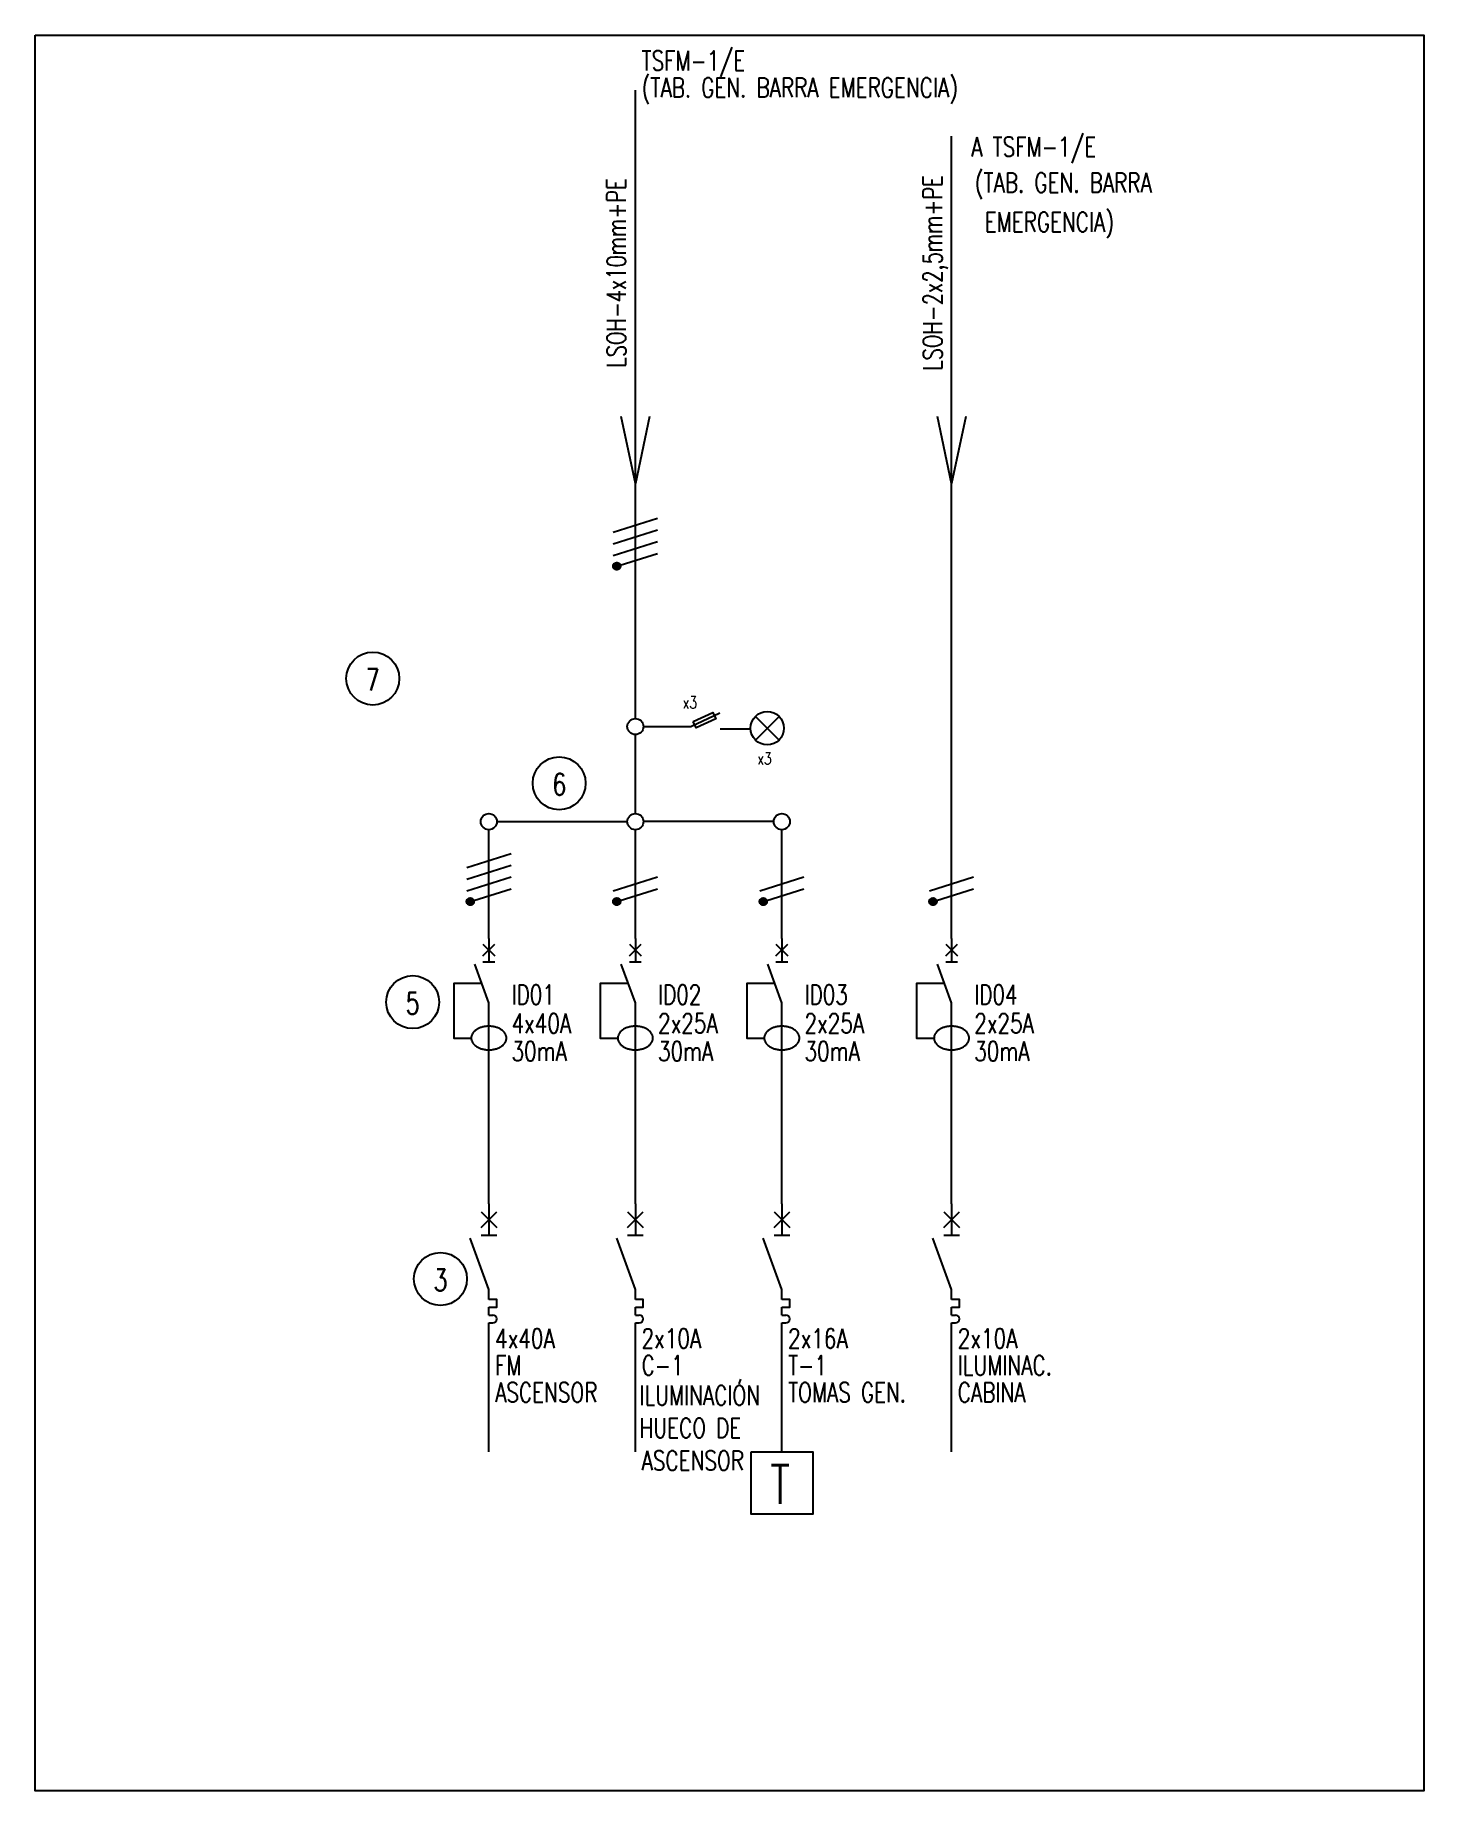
# Model space of a CAD drawing. Extents: x 3671.6 to 3684.4, y 1743.6 to 1759.8.
import ezdxf
from ezdxf.enums import TextEntityAlignment as Align

# ---------------------------------------------------------------- set-up
doc = ezdxf.new("R2010")
doc.units = 0
doc.layers.get('0').update_dxf_attribs({"linetype": 'CONTINUOUS'})
for name, color, linetype in [('0-COUNTAREA', 152, 'CONTINUOUS'), ('OCJ-ESQUEMAS_UNIFILARES-C0', 170, 'CONTINUOUS'), ('OCJ-ESQUEMAS_UNIFILARES-C2', 10, 'CONTINUOUS'), ('OCJ-ESQUEMAS_UNIFILARES-C4', 1, 'CONTINUOUS'), ('OCJ-ESQUEMAS_UNIFILARES-CO', 7, 'CONTINUOUS')]:
    doc.layers.add(name, color=color, linetype=linetype)
doc.styles.add('OCJ-ESQUEMAS_UNIFILARES-C0', font='ROMANS.SHX', dxfattribs={"width": 0.75, "height": 0.175})

msp = doc.modelspace()

# ---------------------------------------------------------------- texts
at = {"layer": 'OCJ-ESQUEMAS_UNIFILARES-CO', "style": 'OCJ-ESQUEMAS_UNIFILARES-C0', "width": 0.75}
for s, height, p in [('TSFM-1/E', 0.18, (3677.225, 1759.482)), ('(TAB. GEN. BARRA EMERGENCIA)', 0.18, (3677.225, 1759.234)), ('A TSFM-1/E', 0.18, (3680.263, 1758.688)), ('(TAB. GEN. BARRA ', 0.18, (3680.295, 1758.358)), (' EMERGENCIA)', 0.18, (3680.295, 1757.995)), ('7', 0.2, (3674.684, 1753.768)), ('x3', 0.1118, (3677.604, 1753.603)), ('x3', 0.1118, (3678.291, 1753.086)), ('6', 0.2, (3676.402, 1752.803)), ('5', 0.2, (3675.052, 1750.787)), ('ID01', 0.18, (3676.027, 1750.876)), ('ID02', 0.18, (3677.377, 1750.876)), ('ID03', 0.18, (3678.727, 1750.876)), ('ID04', 0.18, (3680.291, 1750.876)), ('4x40A', 0.18, (3676.027, 1750.612)), ('2x25A', 0.18, (3677.377, 1750.612)), ('2x25A', 0.18, (3678.727, 1750.612)), ('2x25A', 0.18, (3680.291, 1750.612)), ('30mA', 0.18, (3676.027, 1750.355)), ('30mA', 0.18, (3677.377, 1750.355)), ('30mA', 0.18, (3678.727, 1750.355)), ('30mA', 0.18, (3680.291, 1750.355)), ('3', 0.2, (3675.308, 1748.236)), ('4x40A', 0.18, (3675.875, 1747.708)), ('2x10A', 0.18, (3677.225, 1747.708)), ('2x16A', 0.18, (3678.575, 1747.708)), ('2x10A', 0.18, (3680.139, 1747.708)), ('FM', 0.18, (3675.875, 1747.46)), ('C-1', 0.18, (3677.225, 1747.46)), ('T-1', 0.18, (3678.575, 1747.46)), ('ILUMINAC.', 0.18, (3680.139, 1747.46)), ('ASCENSOR', 0.18, (3675.875, 1747.211)), ('TOMAS GEN.', 0.18, (3678.575, 1747.211)), ('CABINA', 0.18, (3680.139, 1747.211))]:
    msp.add_text(s, height=height, dxfattribs=at).set_placement(p)
for s, p in [('LSOH-4x10mm+PE', (3677.08, 1757.616)), ('LSOH-2x2,5mm+PE', (3679.994, 1757.616))]:
    msp.add_text(s, height=0.175, rotation=90, dxfattribs=at).set_placement(p, align=Align.CENTER)
at = {"layer": 'OCJ-ESQUEMAS_UNIFILARES-CO', "color": 5, "style": 'OCJ-ESQUEMAS_UNIFILARES-C0', "width": 0.75}
msp.add_text('T', height=0.356, dxfattribs=at).set_placement((3678.412, 1746.273))

# ---------------------------------------------------------------- blocks, each defined once
blk = doc.blocks.new('OCJ-ESQUEMAS_UNIFILARES-CO')
for p, q in [((0, -1.013), (0.045, -1.013)), ((0, -1.103), (0.045, -1.103))]:
    blk.add_line(p, q)
for points in [[(0, 0.267), (0, -0.093)], [(-0.09, 0.177), (0.09, -0.003)], [(-0.09, -0.003), (0.09, 0.177)], [(0, -0.72), (-0.215, -0.128)], [(-0.09, -0.093), (0.09, -0.093)], [(0, -0.833), (0, -0.72)], [(0, -0.923), (0.09, -0.923), (0.09, -0.833), (0, -0.833)], [(0, -1.013), (0, -0.923)], [(0, -1.215), (0, -1.103)]]:
    blk.add_lwpolyline(points)
blk.add_arc((0.045, -1.058), 0.045, 270, 90)
blk = doc.blocks.new('*U20')
at = {"layer": 'OCJ-ESQUEMAS_UNIFILARES-CO', "style": 'OCJ-ESQUEMAS_UNIFILARES-C0', "width": 0.75}
for s, p in [('ILUMINACIÓN', (3677.206, 1747.183)), ('HUECO DE', (3677.206, 1746.883)), ('ASCENSOR', (3677.225, 1746.583))]:
    blk.add_text(s, height=0.18, dxfattribs=at).set_placement(p)
blk = doc.blocks.new('*U21')
at = {"layer": 'OCJ-ESQUEMAS_UNIFILARES-C2', "linetype": 'CONTINUOUS'}
for p, q in [((3675.613, 1751.828), (3675.614, 1751.832)), ((3675.613, 1751.825), (3675.613, 1751.828)), ((3675.613, 1751.822), (3675.613, 1751.825)), ((3675.613, 1751.819), (3675.613, 1751.822)), ((3675.614, 1751.815), (3675.613, 1751.819)), ((3675.614, 1751.832), (3675.615, 1751.835)), ((3675.615, 1751.813), (3675.614, 1751.815)), ((3675.615, 1751.835), (3675.616, 1751.837)), ((3675.616, 1751.809), (3675.615, 1751.813)), ((3675.616, 1751.837), (3675.618, 1751.841)), ((3675.617, 1751.807), (3675.616, 1751.809)), ((3675.619, 1751.803), (3675.617, 1751.807)), ((3675.618, 1751.841), (3675.62, 1751.843)), ((3675.62, 1751.802), (3675.619, 1751.803)), ((3675.62, 1751.843), (3675.622, 1751.846)), ((3675.624, 1751.798), (3675.62, 1751.802)), ((3675.622, 1751.846), (3675.624, 1751.848)), ((3675.624, 1751.848), (3675.627, 1751.85)), ((3675.625, 1751.798), (3675.624, 1751.798)), ((3675.628, 1751.795), (3675.625, 1751.798)), ((3675.627, 1751.85), (3675.629, 1751.852)), ((3675.63, 1751.794), (3675.628, 1751.795)), ((3675.629, 1751.852), (3675.633, 1751.854)), ((3675.634, 1751.792), (3675.63, 1751.794)), ((3675.633, 1751.854), (3675.636, 1751.855)), ((3675.635, 1751.791), (3675.634, 1751.792)), ((3675.64, 1751.79), (3675.635, 1751.791)), ((3675.636, 1751.855), (3675.639, 1751.856)), ((3675.639, 1751.856), (3675.643, 1751.856)), ((3675.642, 1751.79), (3675.64, 1751.79)), ((3675.646, 1751.789), (3675.642, 1751.79)), ((3675.643, 1751.856), (3675.645, 1751.857)), ((3675.645, 1751.857), (3675.652, 1751.856)), ((3675.652, 1751.79), (3675.646, 1751.789)), ((3675.652, 1751.856), (3675.654, 1751.856)), ((3675.653, 1751.79), (3675.652, 1751.79)), ((3675.658, 1751.791), (3675.653, 1751.79)), ((3675.654, 1751.856), (3675.658, 1751.855)), ((3675.658, 1751.855), (3675.661, 1751.854)), ((3675.659, 1751.792), (3675.658, 1751.791)), ((3675.664, 1751.794), (3675.659, 1751.792)), ((3675.661, 1751.854), (3675.664, 1751.852)), ((3675.664, 1751.852), (3675.666, 1751.85)), ((3675.665, 1751.795), (3675.664, 1751.794)), ((3675.669, 1751.798), (3675.665, 1751.795)), ((3675.666, 1751.85), (3675.67, 1751.848)), ((3675.67, 1751.798), (3675.669, 1751.798)), ((3675.67, 1751.848), (3675.671, 1751.846)), ((3675.673, 1751.802), (3675.67, 1751.798)), ((3675.671, 1751.846), (3675.674, 1751.843)), ((3675.674, 1751.803), (3675.673, 1751.802)), ((3675.674, 1751.843), (3675.675, 1751.841)), ((3675.677, 1751.807), (3675.674, 1751.803)), ((3675.675, 1751.841), (3675.677, 1751.837)), ((3675.677, 1751.837), (3675.678, 1751.835)), ((3675.679, 1751.813), (3675.677, 1751.809)), ((3675.677, 1751.809), (3675.677, 1751.807)), ((3675.678, 1751.835), (3675.679, 1751.832)), ((3675.679, 1751.832), (3675.68, 1751.828)), ((3675.68, 1751.819), (3675.679, 1751.815)), ((3675.679, 1751.815), (3675.679, 1751.813)), ((3675.68, 1751.828), (3675.68, 1751.825)), ((3675.68, 1751.825), (3675.68, 1751.822)), ((3675.68, 1751.822), (3675.68, 1751.819))]:
    blk.add_line(p, q, dxfattribs=at)
at = {"layer": 'OCJ-ESQUEMAS_UNIFILARES-C2', "linetype": 'CONTINUOUS', "extrusion": (0, 0, -1)}
for points in [[(-3675.614, 1751.832), (-3675.68, 1751.828), (-3675.613, 1751.828)], [(-3675.613, 1751.828), (-3675.68, 1751.825), (-3675.613, 1751.825)], [(-3675.613, 1751.828), (-3675.68, 1751.828), (-3675.68, 1751.825)], [(-3675.613, 1751.825), (-3675.68, 1751.822), (-3675.613, 1751.822)], [(-3675.613, 1751.825), (-3675.68, 1751.825), (-3675.68, 1751.822)], [(-3675.613, 1751.822), (-3675.68, 1751.819), (-3675.613, 1751.819)], [(-3675.613, 1751.822), (-3675.68, 1751.822), (-3675.68, 1751.819)], [(-3675.613, 1751.819), (-3675.679, 1751.815), (-3675.614, 1751.815)], [(-3675.613, 1751.819), (-3675.68, 1751.819), (-3675.679, 1751.815)], [(-3675.615, 1751.835), (-3675.679, 1751.832), (-3675.614, 1751.832)], [(-3675.614, 1751.832), (-3675.679, 1751.832), (-3675.68, 1751.828)], [(-3675.614, 1751.815), (-3675.679, 1751.813), (-3675.615, 1751.813)], [(-3675.614, 1751.815), (-3675.679, 1751.815), (-3675.679, 1751.813)], [(-3675.616, 1751.837), (-3675.678, 1751.835), (-3675.615, 1751.835)], [(-3675.615, 1751.835), (-3675.678, 1751.835), (-3675.679, 1751.832)], [(-3675.615, 1751.813), (-3675.677, 1751.809), (-3675.616, 1751.809)], [(-3675.615, 1751.813), (-3675.679, 1751.813), (-3675.677, 1751.809)], [(-3675.618, 1751.841), (-3675.677, 1751.837), (-3675.616, 1751.837)], [(-3675.616, 1751.837), (-3675.677, 1751.837), (-3675.678, 1751.835)], [(-3675.616, 1751.809), (-3675.677, 1751.807), (-3675.617, 1751.807)], [(-3675.616, 1751.809), (-3675.677, 1751.809), (-3675.677, 1751.807)], [(-3675.617, 1751.807), (-3675.674, 1751.803), (-3675.619, 1751.803)], [(-3675.617, 1751.807), (-3675.677, 1751.807), (-3675.674, 1751.803)], [(-3675.62, 1751.843), (-3675.675, 1751.841), (-3675.618, 1751.841)], [(-3675.618, 1751.841), (-3675.675, 1751.841), (-3675.677, 1751.837)], [(-3675.619, 1751.803), (-3675.673, 1751.802), (-3675.62, 1751.802)], [(-3675.619, 1751.803), (-3675.674, 1751.803), (-3675.673, 1751.802)], [(-3675.622, 1751.846), (-3675.674, 1751.843), (-3675.62, 1751.843)], [(-3675.62, 1751.843), (-3675.674, 1751.843), (-3675.675, 1751.841)], [(-3675.62, 1751.802), (-3675.67, 1751.798), (-3675.624, 1751.798)], [(-3675.62, 1751.802), (-3675.673, 1751.802), (-3675.67, 1751.798)], [(-3675.624, 1751.848), (-3675.671, 1751.846), (-3675.622, 1751.846)], [(-3675.622, 1751.846), (-3675.671, 1751.846), (-3675.674, 1751.843)], [(-3675.627, 1751.85), (-3675.67, 1751.848), (-3675.624, 1751.848)], [(-3675.624, 1751.848), (-3675.67, 1751.848), (-3675.671, 1751.846)], [(-3675.624, 1751.798), (-3675.669, 1751.798), (-3675.625, 1751.798)], [(-3675.624, 1751.798), (-3675.67, 1751.798), (-3675.669, 1751.798)], [(-3675.625, 1751.798), (-3675.665, 1751.795), (-3675.628, 1751.795)], [(-3675.625, 1751.798), (-3675.669, 1751.798), (-3675.665, 1751.795)], [(-3675.629, 1751.852), (-3675.666, 1751.85), (-3675.627, 1751.85)], [(-3675.627, 1751.85), (-3675.666, 1751.85), (-3675.67, 1751.848)], [(-3675.628, 1751.795), (-3675.664, 1751.794), (-3675.63, 1751.794)], [(-3675.628, 1751.795), (-3675.665, 1751.795), (-3675.664, 1751.794)], [(-3675.633, 1751.854), (-3675.664, 1751.852), (-3675.629, 1751.852)], [(-3675.629, 1751.852), (-3675.664, 1751.852), (-3675.666, 1751.85)], [(-3675.63, 1751.794), (-3675.659, 1751.792), (-3675.634, 1751.792)], [(-3675.63, 1751.794), (-3675.664, 1751.794), (-3675.659, 1751.792)], [(-3675.636, 1751.855), (-3675.661, 1751.854), (-3675.633, 1751.854)], [(-3675.633, 1751.854), (-3675.661, 1751.854), (-3675.664, 1751.852)], [(-3675.634, 1751.792), (-3675.658, 1751.791), (-3675.635, 1751.791)], [(-3675.634, 1751.792), (-3675.659, 1751.792), (-3675.658, 1751.791)], [(-3675.635, 1751.791), (-3675.653, 1751.79), (-3675.64, 1751.79)], [(-3675.635, 1751.791), (-3675.658, 1751.791), (-3675.653, 1751.79)], [(-3675.639, 1751.856), (-3675.658, 1751.855), (-3675.636, 1751.855)], [(-3675.636, 1751.855), (-3675.658, 1751.855), (-3675.661, 1751.854)], [(-3675.643, 1751.856), (-3675.654, 1751.856), (-3675.639, 1751.856)], [(-3675.639, 1751.856), (-3675.654, 1751.856), (-3675.658, 1751.855)], [(-3675.64, 1751.79), (-3675.652, 1751.79), (-3675.642, 1751.79)], [(-3675.64, 1751.79), (-3675.653, 1751.79), (-3675.652, 1751.79)], [(-3675.642, 1751.79), (-3675.652, 1751.79), (-3675.646, 1751.789)], [(-3675.645, 1751.857), (-3675.652, 1751.856), (-3675.643, 1751.856)], [(-3675.643, 1751.856), (-3675.652, 1751.856), (-3675.654, 1751.856)]]:
    blk.add_solid(points, dxfattribs=at)
blk = doc.blocks.new('*U22')
at = {"layer": 'OCJ-ESQUEMAS_UNIFILARES-C2', "linetype": 'CONTINUOUS'}
for p, q in [((3676.963, 1751.828), (3676.964, 1751.832)), ((3676.963, 1751.825), (3676.963, 1751.828)), ((3676.963, 1751.822), (3676.963, 1751.825)), ((3676.963, 1751.819), (3676.963, 1751.822)), ((3676.964, 1751.815), (3676.963, 1751.819)), ((3676.964, 1751.832), (3676.965, 1751.835)), ((3676.965, 1751.813), (3676.964, 1751.815)), ((3676.965, 1751.835), (3676.966, 1751.837)), ((3676.966, 1751.809), (3676.965, 1751.813)), ((3676.966, 1751.837), (3676.968, 1751.841)), ((3676.967, 1751.807), (3676.966, 1751.809)), ((3676.969, 1751.803), (3676.967, 1751.807)), ((3676.968, 1751.841), (3676.97, 1751.843)), ((3676.97, 1751.802), (3676.969, 1751.803)), ((3676.97, 1751.843), (3676.972, 1751.846)), ((3676.974, 1751.798), (3676.97, 1751.802)), ((3676.972, 1751.846), (3676.974, 1751.848)), ((3676.974, 1751.848), (3676.977, 1751.85)), ((3676.975, 1751.798), (3676.974, 1751.798)), ((3676.978, 1751.795), (3676.975, 1751.798)), ((3676.977, 1751.85), (3676.979, 1751.852)), ((3676.98, 1751.794), (3676.978, 1751.795)), ((3676.979, 1751.852), (3676.983, 1751.854)), ((3676.984, 1751.792), (3676.98, 1751.794)), ((3676.983, 1751.854), (3676.986, 1751.855)), ((3676.985, 1751.791), (3676.984, 1751.792)), ((3676.99, 1751.79), (3676.985, 1751.791)), ((3676.986, 1751.855), (3676.989, 1751.856)), ((3676.989, 1751.856), (3676.993, 1751.856)), ((3676.992, 1751.79), (3676.99, 1751.79)), ((3676.996, 1751.789), (3676.992, 1751.79)), ((3676.993, 1751.856), (3676.995, 1751.857)), ((3676.995, 1751.857), (3677.002, 1751.856)), ((3677.002, 1751.79), (3676.996, 1751.789)), ((3677.002, 1751.856), (3677.004, 1751.856)), ((3677.003, 1751.79), (3677.002, 1751.79)), ((3677.008, 1751.791), (3677.003, 1751.79)), ((3677.004, 1751.856), (3677.008, 1751.855)), ((3677.008, 1751.855), (3677.011, 1751.854)), ((3677.009, 1751.792), (3677.008, 1751.791)), ((3677.014, 1751.794), (3677.009, 1751.792)), ((3677.011, 1751.854), (3677.014, 1751.852)), ((3677.014, 1751.852), (3677.016, 1751.85)), ((3677.015, 1751.795), (3677.014, 1751.794)), ((3677.019, 1751.798), (3677.015, 1751.795)), ((3677.016, 1751.85), (3677.02, 1751.848)), ((3677.02, 1751.798), (3677.019, 1751.798)), ((3677.02, 1751.848), (3677.021, 1751.846)), ((3677.023, 1751.802), (3677.02, 1751.798)), ((3677.021, 1751.846), (3677.024, 1751.843)), ((3677.024, 1751.803), (3677.023, 1751.802)), ((3677.024, 1751.843), (3677.025, 1751.841)), ((3677.027, 1751.807), (3677.024, 1751.803)), ((3677.025, 1751.841), (3677.027, 1751.837)), ((3677.027, 1751.837), (3677.028, 1751.835)), ((3677.029, 1751.813), (3677.027, 1751.809)), ((3677.027, 1751.809), (3677.027, 1751.807)), ((3677.028, 1751.835), (3677.029, 1751.832)), ((3677.029, 1751.832), (3677.03, 1751.828)), ((3677.03, 1751.819), (3677.029, 1751.815)), ((3677.029, 1751.815), (3677.029, 1751.813)), ((3677.03, 1751.828), (3677.03, 1751.825)), ((3677.03, 1751.825), (3677.03, 1751.822)), ((3677.03, 1751.822), (3677.03, 1751.819))]:
    blk.add_line(p, q, dxfattribs=at)
at = {"layer": 'OCJ-ESQUEMAS_UNIFILARES-C2', "linetype": 'CONTINUOUS', "extrusion": (0, 0, -1)}
for points in [[(-3676.964, 1751.832), (-3677.03, 1751.828), (-3676.963, 1751.828)], [(-3676.963, 1751.828), (-3677.03, 1751.825), (-3676.963, 1751.825)], [(-3676.963, 1751.828), (-3677.03, 1751.828), (-3677.03, 1751.825)], [(-3676.963, 1751.825), (-3677.03, 1751.822), (-3676.963, 1751.822)], [(-3676.963, 1751.825), (-3677.03, 1751.825), (-3677.03, 1751.822)], [(-3676.963, 1751.822), (-3677.03, 1751.819), (-3676.963, 1751.819)], [(-3676.963, 1751.822), (-3677.03, 1751.822), (-3677.03, 1751.819)], [(-3676.963, 1751.819), (-3677.029, 1751.815), (-3676.964, 1751.815)], [(-3676.963, 1751.819), (-3677.03, 1751.819), (-3677.029, 1751.815)], [(-3676.965, 1751.835), (-3677.029, 1751.832), (-3676.964, 1751.832)], [(-3676.964, 1751.832), (-3677.029, 1751.832), (-3677.03, 1751.828)], [(-3676.964, 1751.815), (-3677.029, 1751.813), (-3676.965, 1751.813)], [(-3676.964, 1751.815), (-3677.029, 1751.815), (-3677.029, 1751.813)], [(-3676.966, 1751.837), (-3677.028, 1751.835), (-3676.965, 1751.835)], [(-3676.965, 1751.835), (-3677.028, 1751.835), (-3677.029, 1751.832)], [(-3676.965, 1751.813), (-3677.027, 1751.809), (-3676.966, 1751.809)], [(-3676.965, 1751.813), (-3677.029, 1751.813), (-3677.027, 1751.809)], [(-3676.968, 1751.841), (-3677.027, 1751.837), (-3676.966, 1751.837)], [(-3676.966, 1751.837), (-3677.027, 1751.837), (-3677.028, 1751.835)], [(-3676.966, 1751.809), (-3677.027, 1751.807), (-3676.967, 1751.807)], [(-3676.966, 1751.809), (-3677.027, 1751.809), (-3677.027, 1751.807)], [(-3676.967, 1751.807), (-3677.024, 1751.803), (-3676.969, 1751.803)], [(-3676.967, 1751.807), (-3677.027, 1751.807), (-3677.024, 1751.803)], [(-3676.97, 1751.843), (-3677.025, 1751.841), (-3676.968, 1751.841)], [(-3676.968, 1751.841), (-3677.025, 1751.841), (-3677.027, 1751.837)], [(-3676.969, 1751.803), (-3677.023, 1751.802), (-3676.97, 1751.802)], [(-3676.969, 1751.803), (-3677.024, 1751.803), (-3677.023, 1751.802)], [(-3676.972, 1751.846), (-3677.024, 1751.843), (-3676.97, 1751.843)], [(-3676.97, 1751.843), (-3677.024, 1751.843), (-3677.025, 1751.841)], [(-3676.97, 1751.802), (-3677.02, 1751.798), (-3676.974, 1751.798)], [(-3676.97, 1751.802), (-3677.023, 1751.802), (-3677.02, 1751.798)], [(-3676.974, 1751.848), (-3677.021, 1751.846), (-3676.972, 1751.846)], [(-3676.972, 1751.846), (-3677.021, 1751.846), (-3677.024, 1751.843)], [(-3676.977, 1751.85), (-3677.02, 1751.848), (-3676.974, 1751.848)], [(-3676.974, 1751.848), (-3677.02, 1751.848), (-3677.021, 1751.846)], [(-3676.974, 1751.798), (-3677.019, 1751.798), (-3676.975, 1751.798)], [(-3676.974, 1751.798), (-3677.02, 1751.798), (-3677.019, 1751.798)], [(-3676.975, 1751.798), (-3677.015, 1751.795), (-3676.978, 1751.795)], [(-3676.975, 1751.798), (-3677.019, 1751.798), (-3677.015, 1751.795)], [(-3676.979, 1751.852), (-3677.016, 1751.85), (-3676.977, 1751.85)], [(-3676.977, 1751.85), (-3677.016, 1751.85), (-3677.02, 1751.848)], [(-3676.978, 1751.795), (-3677.014, 1751.794), (-3676.98, 1751.794)], [(-3676.978, 1751.795), (-3677.015, 1751.795), (-3677.014, 1751.794)], [(-3676.983, 1751.854), (-3677.014, 1751.852), (-3676.979, 1751.852)], [(-3676.979, 1751.852), (-3677.014, 1751.852), (-3677.016, 1751.85)], [(-3676.98, 1751.794), (-3677.009, 1751.792), (-3676.984, 1751.792)], [(-3676.98, 1751.794), (-3677.014, 1751.794), (-3677.009, 1751.792)], [(-3676.986, 1751.855), (-3677.011, 1751.854), (-3676.983, 1751.854)], [(-3676.983, 1751.854), (-3677.011, 1751.854), (-3677.014, 1751.852)], [(-3676.984, 1751.792), (-3677.008, 1751.791), (-3676.985, 1751.791)], [(-3676.984, 1751.792), (-3677.009, 1751.792), (-3677.008, 1751.791)], [(-3676.985, 1751.791), (-3677.003, 1751.79), (-3676.99, 1751.79)], [(-3676.985, 1751.791), (-3677.008, 1751.791), (-3677.003, 1751.79)], [(-3676.989, 1751.856), (-3677.008, 1751.855), (-3676.986, 1751.855)], [(-3676.986, 1751.855), (-3677.008, 1751.855), (-3677.011, 1751.854)], [(-3676.993, 1751.856), (-3677.004, 1751.856), (-3676.989, 1751.856)], [(-3676.989, 1751.856), (-3677.004, 1751.856), (-3677.008, 1751.855)], [(-3676.99, 1751.79), (-3677.002, 1751.79), (-3676.992, 1751.79)], [(-3676.99, 1751.79), (-3677.003, 1751.79), (-3677.002, 1751.79)], [(-3676.992, 1751.79), (-3677.002, 1751.79), (-3676.996, 1751.789)], [(-3676.995, 1751.857), (-3677.002, 1751.856), (-3676.993, 1751.856)], [(-3676.993, 1751.856), (-3677.002, 1751.856), (-3677.004, 1751.856)]]:
    blk.add_solid(points, dxfattribs=at)
blk = doc.blocks.new('*U23')
at = {"layer": 'OCJ-ESQUEMAS_UNIFILARES-C2', "linetype": 'CONTINUOUS'}
for p, q in [((3678.313, 1751.828), (3678.314, 1751.832)), ((3678.313, 1751.825), (3678.313, 1751.828)), ((3678.313, 1751.822), (3678.313, 1751.825)), ((3678.313, 1751.819), (3678.313, 1751.822)), ((3678.314, 1751.815), (3678.313, 1751.819)), ((3678.314, 1751.832), (3678.315, 1751.835)), ((3678.315, 1751.813), (3678.314, 1751.815)), ((3678.315, 1751.835), (3678.316, 1751.837)), ((3678.316, 1751.809), (3678.315, 1751.813)), ((3678.316, 1751.837), (3678.318, 1751.841)), ((3678.317, 1751.807), (3678.316, 1751.809)), ((3678.319, 1751.803), (3678.317, 1751.807)), ((3678.318, 1751.841), (3678.32, 1751.843)), ((3678.32, 1751.802), (3678.319, 1751.803)), ((3678.32, 1751.843), (3678.322, 1751.846)), ((3678.324, 1751.798), (3678.32, 1751.802)), ((3678.322, 1751.846), (3678.324, 1751.848)), ((3678.324, 1751.848), (3678.327, 1751.85)), ((3678.325, 1751.798), (3678.324, 1751.798)), ((3678.328, 1751.795), (3678.325, 1751.798)), ((3678.327, 1751.85), (3678.329, 1751.852)), ((3678.33, 1751.794), (3678.328, 1751.795)), ((3678.329, 1751.852), (3678.333, 1751.854)), ((3678.334, 1751.792), (3678.33, 1751.794)), ((3678.333, 1751.854), (3678.336, 1751.855)), ((3678.335, 1751.791), (3678.334, 1751.792)), ((3678.34, 1751.79), (3678.335, 1751.791)), ((3678.336, 1751.855), (3678.339, 1751.856)), ((3678.339, 1751.856), (3678.343, 1751.856)), ((3678.342, 1751.79), (3678.34, 1751.79)), ((3678.346, 1751.789), (3678.342, 1751.79)), ((3678.343, 1751.856), (3678.345, 1751.857)), ((3678.345, 1751.857), (3678.352, 1751.856)), ((3678.352, 1751.79), (3678.346, 1751.789)), ((3678.352, 1751.856), (3678.354, 1751.856)), ((3678.353, 1751.79), (3678.352, 1751.79)), ((3678.358, 1751.791), (3678.353, 1751.79)), ((3678.354, 1751.856), (3678.358, 1751.855)), ((3678.358, 1751.855), (3678.361, 1751.854)), ((3678.359, 1751.792), (3678.358, 1751.791)), ((3678.364, 1751.794), (3678.359, 1751.792)), ((3678.361, 1751.854), (3678.364, 1751.852)), ((3678.364, 1751.852), (3678.366, 1751.85)), ((3678.365, 1751.795), (3678.364, 1751.794)), ((3678.369, 1751.798), (3678.365, 1751.795)), ((3678.366, 1751.85), (3678.37, 1751.848)), ((3678.37, 1751.798), (3678.369, 1751.798)), ((3678.37, 1751.848), (3678.371, 1751.846)), ((3678.373, 1751.802), (3678.37, 1751.798)), ((3678.371, 1751.846), (3678.374, 1751.843)), ((3678.374, 1751.803), (3678.373, 1751.802)), ((3678.374, 1751.843), (3678.375, 1751.841)), ((3678.377, 1751.807), (3678.374, 1751.803)), ((3678.375, 1751.841), (3678.377, 1751.837)), ((3678.377, 1751.837), (3678.378, 1751.835)), ((3678.379, 1751.813), (3678.377, 1751.809)), ((3678.377, 1751.809), (3678.377, 1751.807)), ((3678.378, 1751.835), (3678.379, 1751.832)), ((3678.379, 1751.832), (3678.38, 1751.828)), ((3678.38, 1751.819), (3678.379, 1751.815)), ((3678.379, 1751.815), (3678.379, 1751.813)), ((3678.38, 1751.828), (3678.38, 1751.825)), ((3678.38, 1751.825), (3678.38, 1751.822)), ((3678.38, 1751.822), (3678.38, 1751.819))]:
    blk.add_line(p, q, dxfattribs=at)
at = {"layer": 'OCJ-ESQUEMAS_UNIFILARES-C2', "linetype": 'CONTINUOUS', "extrusion": (0, 0, -1)}
for points in [[(-3678.314, 1751.832), (-3678.38, 1751.828), (-3678.313, 1751.828)], [(-3678.313, 1751.828), (-3678.38, 1751.825), (-3678.313, 1751.825)], [(-3678.313, 1751.828), (-3678.38, 1751.828), (-3678.38, 1751.825)], [(-3678.313, 1751.825), (-3678.38, 1751.822), (-3678.313, 1751.822)], [(-3678.313, 1751.825), (-3678.38, 1751.825), (-3678.38, 1751.822)], [(-3678.313, 1751.822), (-3678.38, 1751.819), (-3678.313, 1751.819)], [(-3678.313, 1751.822), (-3678.38, 1751.822), (-3678.38, 1751.819)], [(-3678.313, 1751.819), (-3678.379, 1751.815), (-3678.314, 1751.815)], [(-3678.313, 1751.819), (-3678.38, 1751.819), (-3678.379, 1751.815)], [(-3678.315, 1751.835), (-3678.379, 1751.832), (-3678.314, 1751.832)], [(-3678.314, 1751.832), (-3678.379, 1751.832), (-3678.38, 1751.828)], [(-3678.314, 1751.815), (-3678.379, 1751.813), (-3678.315, 1751.813)], [(-3678.314, 1751.815), (-3678.379, 1751.815), (-3678.379, 1751.813)], [(-3678.316, 1751.837), (-3678.378, 1751.835), (-3678.315, 1751.835)], [(-3678.315, 1751.835), (-3678.378, 1751.835), (-3678.379, 1751.832)], [(-3678.315, 1751.813), (-3678.377, 1751.809), (-3678.316, 1751.809)], [(-3678.315, 1751.813), (-3678.379, 1751.813), (-3678.377, 1751.809)], [(-3678.318, 1751.841), (-3678.377, 1751.837), (-3678.316, 1751.837)], [(-3678.316, 1751.837), (-3678.377, 1751.837), (-3678.378, 1751.835)], [(-3678.316, 1751.809), (-3678.377, 1751.807), (-3678.317, 1751.807)], [(-3678.316, 1751.809), (-3678.377, 1751.809), (-3678.377, 1751.807)], [(-3678.317, 1751.807), (-3678.374, 1751.803), (-3678.319, 1751.803)], [(-3678.317, 1751.807), (-3678.377, 1751.807), (-3678.374, 1751.803)], [(-3678.32, 1751.843), (-3678.375, 1751.841), (-3678.318, 1751.841)], [(-3678.318, 1751.841), (-3678.375, 1751.841), (-3678.377, 1751.837)], [(-3678.319, 1751.803), (-3678.373, 1751.802), (-3678.32, 1751.802)], [(-3678.319, 1751.803), (-3678.374, 1751.803), (-3678.373, 1751.802)], [(-3678.322, 1751.846), (-3678.374, 1751.843), (-3678.32, 1751.843)], [(-3678.32, 1751.843), (-3678.374, 1751.843), (-3678.375, 1751.841)], [(-3678.32, 1751.802), (-3678.37, 1751.798), (-3678.324, 1751.798)], [(-3678.32, 1751.802), (-3678.373, 1751.802), (-3678.37, 1751.798)], [(-3678.324, 1751.848), (-3678.371, 1751.846), (-3678.322, 1751.846)], [(-3678.322, 1751.846), (-3678.371, 1751.846), (-3678.374, 1751.843)], [(-3678.327, 1751.85), (-3678.37, 1751.848), (-3678.324, 1751.848)], [(-3678.324, 1751.848), (-3678.37, 1751.848), (-3678.371, 1751.846)], [(-3678.324, 1751.798), (-3678.369, 1751.798), (-3678.325, 1751.798)], [(-3678.324, 1751.798), (-3678.37, 1751.798), (-3678.369, 1751.798)], [(-3678.325, 1751.798), (-3678.365, 1751.795), (-3678.328, 1751.795)], [(-3678.325, 1751.798), (-3678.369, 1751.798), (-3678.365, 1751.795)], [(-3678.329, 1751.852), (-3678.366, 1751.85), (-3678.327, 1751.85)], [(-3678.327, 1751.85), (-3678.366, 1751.85), (-3678.37, 1751.848)], [(-3678.328, 1751.795), (-3678.364, 1751.794), (-3678.33, 1751.794)], [(-3678.328, 1751.795), (-3678.365, 1751.795), (-3678.364, 1751.794)], [(-3678.333, 1751.854), (-3678.364, 1751.852), (-3678.329, 1751.852)], [(-3678.329, 1751.852), (-3678.364, 1751.852), (-3678.366, 1751.85)], [(-3678.33, 1751.794), (-3678.359, 1751.792), (-3678.334, 1751.792)], [(-3678.33, 1751.794), (-3678.364, 1751.794), (-3678.359, 1751.792)], [(-3678.336, 1751.855), (-3678.361, 1751.854), (-3678.333, 1751.854)], [(-3678.333, 1751.854), (-3678.361, 1751.854), (-3678.364, 1751.852)], [(-3678.334, 1751.792), (-3678.358, 1751.791), (-3678.335, 1751.791)], [(-3678.334, 1751.792), (-3678.359, 1751.792), (-3678.358, 1751.791)], [(-3678.335, 1751.791), (-3678.353, 1751.79), (-3678.34, 1751.79)], [(-3678.335, 1751.791), (-3678.358, 1751.791), (-3678.353, 1751.79)], [(-3678.339, 1751.856), (-3678.358, 1751.855), (-3678.336, 1751.855)], [(-3678.336, 1751.855), (-3678.358, 1751.855), (-3678.361, 1751.854)], [(-3678.343, 1751.856), (-3678.354, 1751.856), (-3678.339, 1751.856)], [(-3678.339, 1751.856), (-3678.354, 1751.856), (-3678.358, 1751.855)], [(-3678.34, 1751.79), (-3678.352, 1751.79), (-3678.342, 1751.79)], [(-3678.34, 1751.79), (-3678.353, 1751.79), (-3678.352, 1751.79)], [(-3678.342, 1751.79), (-3678.352, 1751.79), (-3678.346, 1751.789)], [(-3678.345, 1751.857), (-3678.352, 1751.856), (-3678.343, 1751.856)], [(-3678.343, 1751.856), (-3678.352, 1751.856), (-3678.354, 1751.856)]]:
    blk.add_solid(points, dxfattribs=at)
blk = doc.blocks.new('*U24')
at = {"layer": 'OCJ-ESQUEMAS_UNIFILARES-C2', "linetype": 'CONTINUOUS'}
for p, q in [((3676.963, 1754.919), (3676.964, 1754.922)), ((3676.963, 1754.916), (3676.963, 1754.919)), ((3676.963, 1754.912), (3676.963, 1754.916)), ((3676.963, 1754.91), (3676.963, 1754.912)), ((3676.964, 1754.905), (3676.963, 1754.91)), ((3676.964, 1754.922), (3676.965, 1754.925)), ((3676.965, 1754.904), (3676.964, 1754.905)), ((3676.965, 1754.925), (3676.966, 1754.928)), ((3676.966, 1754.899), (3676.965, 1754.904)), ((3676.966, 1754.928), (3676.968, 1754.931)), ((3676.967, 1754.898), (3676.966, 1754.899)), ((3676.969, 1754.894), (3676.967, 1754.898)), ((3676.968, 1754.931), (3676.97, 1754.933)), ((3676.97, 1754.893), (3676.969, 1754.894)), ((3676.97, 1754.933), (3676.972, 1754.936)), ((3676.974, 1754.889), (3676.97, 1754.893)), ((3676.972, 1754.936), (3676.974, 1754.938)), ((3676.974, 1754.938), (3676.977, 1754.941)), ((3676.975, 1754.888), (3676.974, 1754.889)), ((3676.978, 1754.885), (3676.975, 1754.888)), ((3676.977, 1754.941), (3676.979, 1754.942)), ((3676.98, 1754.884), (3676.978, 1754.885)), ((3676.979, 1754.942), (3676.983, 1754.944)), ((3676.984, 1754.882), (3676.98, 1754.884)), ((3676.983, 1754.944), (3676.986, 1754.945)), ((3676.985, 1754.882), (3676.984, 1754.882)), ((3676.99, 1754.88), (3676.985, 1754.882)), ((3676.986, 1754.945), (3676.989, 1754.946)), ((3676.989, 1754.946), (3676.993, 1754.947)), ((3676.992, 1754.88), (3676.99, 1754.88)), ((3676.996, 1754.88), (3676.992, 1754.88)), ((3676.993, 1754.947), (3676.995, 1754.947)), ((3676.995, 1754.947), (3677.002, 1754.947)), ((3677.002, 1754.88), (3676.996, 1754.88)), ((3677.002, 1754.947), (3677.004, 1754.946)), ((3677.003, 1754.88), (3677.002, 1754.88)), ((3677.008, 1754.882), (3677.003, 1754.88)), ((3677.004, 1754.946), (3677.008, 1754.945)), ((3677.008, 1754.945), (3677.011, 1754.944)), ((3677.009, 1754.882), (3677.008, 1754.882)), ((3677.014, 1754.884), (3677.009, 1754.882)), ((3677.011, 1754.944), (3677.014, 1754.942)), ((3677.014, 1754.942), (3677.016, 1754.941)), ((3677.015, 1754.885), (3677.014, 1754.884)), ((3677.019, 1754.888), (3677.015, 1754.885)), ((3677.016, 1754.941), (3677.02, 1754.938)), ((3677.02, 1754.889), (3677.019, 1754.888)), ((3677.02, 1754.938), (3677.021, 1754.936)), ((3677.023, 1754.893), (3677.02, 1754.889)), ((3677.021, 1754.936), (3677.024, 1754.933)), ((3677.024, 1754.894), (3677.023, 1754.893)), ((3677.024, 1754.933), (3677.025, 1754.931)), ((3677.027, 1754.898), (3677.024, 1754.894)), ((3677.025, 1754.931), (3677.027, 1754.928)), ((3677.027, 1754.928), (3677.028, 1754.925)), ((3677.029, 1754.904), (3677.027, 1754.899)), ((3677.027, 1754.899), (3677.027, 1754.898)), ((3677.028, 1754.925), (3677.029, 1754.922)), ((3677.029, 1754.922), (3677.03, 1754.919)), ((3677.03, 1754.91), (3677.029, 1754.905)), ((3677.029, 1754.905), (3677.029, 1754.904)), ((3677.03, 1754.919), (3677.03, 1754.916)), ((3677.03, 1754.916), (3677.03, 1754.912)), ((3677.03, 1754.912), (3677.03, 1754.91))]:
    blk.add_line(p, q, dxfattribs=at)
at = {"layer": 'OCJ-ESQUEMAS_UNIFILARES-C2', "linetype": 'CONTINUOUS', "extrusion": (0, 0, -1)}
for points in [[(-3676.964, 1754.922), (-3677.03, 1754.919), (-3676.963, 1754.919)], [(-3676.963, 1754.919), (-3677.03, 1754.916), (-3676.963, 1754.916)], [(-3676.963, 1754.919), (-3677.03, 1754.919), (-3677.03, 1754.916)], [(-3676.963, 1754.916), (-3677.03, 1754.912), (-3676.963, 1754.912)], [(-3676.963, 1754.916), (-3677.03, 1754.916), (-3677.03, 1754.912)], [(-3676.963, 1754.912), (-3677.03, 1754.91), (-3676.963, 1754.91)], [(-3676.963, 1754.912), (-3677.03, 1754.912), (-3677.03, 1754.91)], [(-3676.963, 1754.91), (-3677.029, 1754.905), (-3676.964, 1754.905)], [(-3676.963, 1754.91), (-3677.03, 1754.91), (-3677.029, 1754.905)], [(-3676.965, 1754.925), (-3677.029, 1754.922), (-3676.964, 1754.922)], [(-3676.964, 1754.922), (-3677.029, 1754.922), (-3677.03, 1754.919)], [(-3676.964, 1754.905), (-3677.029, 1754.904), (-3676.965, 1754.904)], [(-3676.964, 1754.905), (-3677.029, 1754.905), (-3677.029, 1754.904)], [(-3676.966, 1754.928), (-3677.028, 1754.925), (-3676.965, 1754.925)], [(-3676.965, 1754.925), (-3677.028, 1754.925), (-3677.029, 1754.922)], [(-3676.965, 1754.904), (-3677.027, 1754.899), (-3676.966, 1754.899)], [(-3676.965, 1754.904), (-3677.029, 1754.904), (-3677.027, 1754.899)], [(-3676.968, 1754.931), (-3677.027, 1754.928), (-3676.966, 1754.928)], [(-3676.966, 1754.928), (-3677.027, 1754.928), (-3677.028, 1754.925)], [(-3676.966, 1754.899), (-3677.027, 1754.898), (-3676.967, 1754.898)], [(-3676.966, 1754.899), (-3677.027, 1754.899), (-3677.027, 1754.898)], [(-3676.967, 1754.898), (-3677.024, 1754.894), (-3676.969, 1754.894)], [(-3676.967, 1754.898), (-3677.027, 1754.898), (-3677.024, 1754.894)], [(-3676.97, 1754.933), (-3677.025, 1754.931), (-3676.968, 1754.931)], [(-3676.968, 1754.931), (-3677.025, 1754.931), (-3677.027, 1754.928)], [(-3676.969, 1754.894), (-3677.023, 1754.893), (-3676.97, 1754.893)], [(-3676.969, 1754.894), (-3677.024, 1754.894), (-3677.023, 1754.893)], [(-3676.972, 1754.936), (-3677.024, 1754.933), (-3676.97, 1754.933)], [(-3676.97, 1754.933), (-3677.024, 1754.933), (-3677.025, 1754.931)], [(-3676.97, 1754.893), (-3677.02, 1754.889), (-3676.974, 1754.889)], [(-3676.97, 1754.893), (-3677.023, 1754.893), (-3677.02, 1754.889)], [(-3676.974, 1754.938), (-3677.021, 1754.936), (-3676.972, 1754.936)], [(-3676.972, 1754.936), (-3677.021, 1754.936), (-3677.024, 1754.933)], [(-3676.977, 1754.941), (-3677.02, 1754.938), (-3676.974, 1754.938)], [(-3676.974, 1754.938), (-3677.02, 1754.938), (-3677.021, 1754.936)], [(-3676.974, 1754.889), (-3677.019, 1754.888), (-3676.975, 1754.888)], [(-3676.974, 1754.889), (-3677.02, 1754.889), (-3677.019, 1754.888)], [(-3676.975, 1754.888), (-3677.015, 1754.885), (-3676.978, 1754.885)], [(-3676.975, 1754.888), (-3677.019, 1754.888), (-3677.015, 1754.885)], [(-3676.979, 1754.942), (-3677.016, 1754.941), (-3676.977, 1754.941)], [(-3676.977, 1754.941), (-3677.016, 1754.941), (-3677.02, 1754.938)], [(-3676.978, 1754.885), (-3677.014, 1754.884), (-3676.98, 1754.884)], [(-3676.978, 1754.885), (-3677.015, 1754.885), (-3677.014, 1754.884)], [(-3676.983, 1754.944), (-3677.014, 1754.942), (-3676.979, 1754.942)], [(-3676.979, 1754.942), (-3677.014, 1754.942), (-3677.016, 1754.941)], [(-3676.98, 1754.884), (-3677.009, 1754.882), (-3676.984, 1754.882)], [(-3676.98, 1754.884), (-3677.014, 1754.884), (-3677.009, 1754.882)], [(-3676.986, 1754.945), (-3677.011, 1754.944), (-3676.983, 1754.944)], [(-3676.983, 1754.944), (-3677.011, 1754.944), (-3677.014, 1754.942)], [(-3676.984, 1754.882), (-3677.008, 1754.882), (-3676.985, 1754.882)], [(-3676.984, 1754.882), (-3677.009, 1754.882), (-3677.008, 1754.882)], [(-3676.985, 1754.882), (-3677.003, 1754.88), (-3676.99, 1754.88)], [(-3676.985, 1754.882), (-3677.008, 1754.882), (-3677.003, 1754.88)], [(-3676.989, 1754.946), (-3677.008, 1754.945), (-3676.986, 1754.945)], [(-3676.986, 1754.945), (-3677.008, 1754.945), (-3677.011, 1754.944)], [(-3676.993, 1754.947), (-3677.004, 1754.946), (-3676.989, 1754.946)], [(-3676.989, 1754.946), (-3677.004, 1754.946), (-3677.008, 1754.945)], [(-3676.99, 1754.88), (-3677.002, 1754.88), (-3676.992, 1754.88)], [(-3676.99, 1754.88), (-3677.003, 1754.88), (-3677.002, 1754.88)], [(-3676.992, 1754.88), (-3677.002, 1754.88), (-3676.996, 1754.88)], [(-3676.995, 1754.947), (-3677.002, 1754.947), (-3676.993, 1754.947)], [(-3676.993, 1754.947), (-3677.002, 1754.947), (-3677.004, 1754.946)]]:
    blk.add_solid(points, dxfattribs=at)
blk = doc.blocks.new('*U25')
at = {"layer": 'OCJ-ESQUEMAS_UNIFILARES-C2', "linetype": 'CONTINUOUS'}
for p, q in [((3679.877, 1751.828), (3679.878, 1751.832)), ((3679.877, 1751.825), (3679.877, 1751.828)), ((3679.877, 1751.822), (3679.877, 1751.825)), ((3679.877, 1751.819), (3679.877, 1751.822)), ((3679.878, 1751.815), (3679.877, 1751.819)), ((3679.878, 1751.832), (3679.879, 1751.835)), ((3679.878, 1751.813), (3679.878, 1751.815)), ((3679.88, 1751.809), (3679.878, 1751.813)), ((3679.879, 1751.835), (3679.88, 1751.837)), ((3679.88, 1751.837), (3679.882, 1751.841)), ((3679.881, 1751.807), (3679.88, 1751.809)), ((3679.883, 1751.803), (3679.881, 1751.807)), ((3679.882, 1751.841), (3679.883, 1751.843)), ((3679.883, 1751.843), (3679.886, 1751.846)), ((3679.884, 1751.802), (3679.883, 1751.803)), ((3679.887, 1751.798), (3679.884, 1751.802)), ((3679.886, 1751.846), (3679.888, 1751.848)), ((3679.888, 1751.798), (3679.887, 1751.798)), ((3679.888, 1751.848), (3679.891, 1751.85)), ((3679.892, 1751.795), (3679.888, 1751.798)), ((3679.891, 1751.85), (3679.893, 1751.852)), ((3679.894, 1751.794), (3679.892, 1751.795)), ((3679.893, 1751.852), (3679.896, 1751.854)), ((3679.898, 1751.792), (3679.894, 1751.794)), ((3679.896, 1751.854), (3679.899, 1751.855)), ((3679.899, 1751.791), (3679.898, 1751.792)), ((3679.899, 1751.855), (3679.903, 1751.856)), ((3679.904, 1751.79), (3679.899, 1751.791)), ((3679.903, 1751.856), (3679.906, 1751.856)), ((3679.906, 1751.79), (3679.904, 1751.79)), ((3679.906, 1751.856), (3679.909, 1751.857)), ((3679.91, 1751.789), (3679.906, 1751.79)), ((3679.909, 1751.857), (3679.916, 1751.856)), ((3679.916, 1751.79), (3679.91, 1751.789)), ((3679.916, 1751.856), (3679.918, 1751.856)), ((3679.917, 1751.79), (3679.916, 1751.79)), ((3679.922, 1751.791), (3679.917, 1751.79)), ((3679.918, 1751.856), (3679.922, 1751.855)), ((3679.922, 1751.855), (3679.924, 1751.854)), ((3679.923, 1751.792), (3679.922, 1751.791)), ((3679.928, 1751.794), (3679.923, 1751.792)), ((3679.924, 1751.854), (3679.928, 1751.852)), ((3679.928, 1751.852), (3679.93, 1751.85)), ((3679.929, 1751.795), (3679.928, 1751.794)), ((3679.933, 1751.798), (3679.929, 1751.795)), ((3679.93, 1751.85), (3679.933, 1751.848)), ((3679.933, 1751.848), (3679.935, 1751.846)), ((3679.934, 1751.798), (3679.933, 1751.798)), ((3679.937, 1751.802), (3679.934, 1751.798)), ((3679.935, 1751.846), (3679.938, 1751.843)), ((3679.938, 1751.803), (3679.937, 1751.802)), ((3679.938, 1751.843), (3679.939, 1751.841)), ((3679.94, 1751.807), (3679.938, 1751.803)), ((3679.939, 1751.841), (3679.941, 1751.837)), ((3679.941, 1751.809), (3679.94, 1751.807)), ((3679.941, 1751.837), (3679.942, 1751.835)), ((3679.943, 1751.813), (3679.941, 1751.809)), ((3679.942, 1751.835), (3679.943, 1751.832)), ((3679.943, 1751.832), (3679.944, 1751.828)), ((3679.944, 1751.819), (3679.943, 1751.815)), ((3679.943, 1751.815), (3679.943, 1751.813)), ((3679.944, 1751.828), (3679.944, 1751.825)), ((3679.944, 1751.825), (3679.944, 1751.822)), ((3679.944, 1751.822), (3679.944, 1751.819))]:
    blk.add_line(p, q, dxfattribs=at)
at = {"layer": 'OCJ-ESQUEMAS_UNIFILARES-C2', "linetype": 'CONTINUOUS', "extrusion": (0, 0, -1)}
for points in [[(-3679.878, 1751.832), (-3679.944, 1751.828), (-3679.877, 1751.828)], [(-3679.877, 1751.828), (-3679.944, 1751.825), (-3679.877, 1751.825)], [(-3679.877, 1751.828), (-3679.944, 1751.828), (-3679.944, 1751.825)], [(-3679.877, 1751.825), (-3679.944, 1751.822), (-3679.877, 1751.822)], [(-3679.877, 1751.825), (-3679.944, 1751.825), (-3679.944, 1751.822)], [(-3679.877, 1751.822), (-3679.944, 1751.819), (-3679.877, 1751.819)], [(-3679.877, 1751.822), (-3679.944, 1751.822), (-3679.944, 1751.819)], [(-3679.877, 1751.819), (-3679.943, 1751.815), (-3679.878, 1751.815)], [(-3679.877, 1751.819), (-3679.944, 1751.819), (-3679.943, 1751.815)], [(-3679.879, 1751.835), (-3679.943, 1751.832), (-3679.878, 1751.832)], [(-3679.878, 1751.832), (-3679.943, 1751.832), (-3679.944, 1751.828)], [(-3679.878, 1751.815), (-3679.943, 1751.813), (-3679.878, 1751.813)], [(-3679.878, 1751.815), (-3679.943, 1751.815), (-3679.943, 1751.813)], [(-3679.878, 1751.813), (-3679.941, 1751.809), (-3679.88, 1751.809)], [(-3679.878, 1751.813), (-3679.943, 1751.813), (-3679.941, 1751.809)], [(-3679.88, 1751.837), (-3679.942, 1751.835), (-3679.879, 1751.835)], [(-3679.879, 1751.835), (-3679.942, 1751.835), (-3679.943, 1751.832)], [(-3679.882, 1751.841), (-3679.941, 1751.837), (-3679.88, 1751.837)], [(-3679.88, 1751.837), (-3679.941, 1751.837), (-3679.942, 1751.835)], [(-3679.88, 1751.809), (-3679.94, 1751.807), (-3679.881, 1751.807)], [(-3679.88, 1751.809), (-3679.941, 1751.809), (-3679.94, 1751.807)], [(-3679.881, 1751.807), (-3679.938, 1751.803), (-3679.883, 1751.803)], [(-3679.881, 1751.807), (-3679.94, 1751.807), (-3679.938, 1751.803)], [(-3679.883, 1751.843), (-3679.939, 1751.841), (-3679.882, 1751.841)], [(-3679.882, 1751.841), (-3679.939, 1751.841), (-3679.941, 1751.837)], [(-3679.886, 1751.846), (-3679.938, 1751.843), (-3679.883, 1751.843)], [(-3679.883, 1751.843), (-3679.938, 1751.843), (-3679.939, 1751.841)], [(-3679.883, 1751.803), (-3679.937, 1751.802), (-3679.884, 1751.802)], [(-3679.883, 1751.803), (-3679.938, 1751.803), (-3679.937, 1751.802)], [(-3679.884, 1751.802), (-3679.934, 1751.798), (-3679.887, 1751.798)], [(-3679.884, 1751.802), (-3679.937, 1751.802), (-3679.934, 1751.798)], [(-3679.888, 1751.848), (-3679.935, 1751.846), (-3679.886, 1751.846)], [(-3679.886, 1751.846), (-3679.935, 1751.846), (-3679.938, 1751.843)], [(-3679.887, 1751.798), (-3679.933, 1751.798), (-3679.888, 1751.798)], [(-3679.887, 1751.798), (-3679.934, 1751.798), (-3679.933, 1751.798)], [(-3679.891, 1751.85), (-3679.933, 1751.848), (-3679.888, 1751.848)], [(-3679.888, 1751.848), (-3679.933, 1751.848), (-3679.935, 1751.846)], [(-3679.888, 1751.798), (-3679.929, 1751.795), (-3679.892, 1751.795)], [(-3679.888, 1751.798), (-3679.933, 1751.798), (-3679.929, 1751.795)], [(-3679.893, 1751.852), (-3679.93, 1751.85), (-3679.891, 1751.85)], [(-3679.891, 1751.85), (-3679.93, 1751.85), (-3679.933, 1751.848)], [(-3679.892, 1751.795), (-3679.928, 1751.794), (-3679.894, 1751.794)], [(-3679.892, 1751.795), (-3679.929, 1751.795), (-3679.928, 1751.794)], [(-3679.896, 1751.854), (-3679.928, 1751.852), (-3679.893, 1751.852)], [(-3679.893, 1751.852), (-3679.928, 1751.852), (-3679.93, 1751.85)], [(-3679.894, 1751.794), (-3679.923, 1751.792), (-3679.898, 1751.792)], [(-3679.894, 1751.794), (-3679.928, 1751.794), (-3679.923, 1751.792)], [(-3679.899, 1751.855), (-3679.924, 1751.854), (-3679.896, 1751.854)], [(-3679.896, 1751.854), (-3679.924, 1751.854), (-3679.928, 1751.852)], [(-3679.898, 1751.792), (-3679.922, 1751.791), (-3679.899, 1751.791)], [(-3679.898, 1751.792), (-3679.923, 1751.792), (-3679.922, 1751.791)], [(-3679.903, 1751.856), (-3679.922, 1751.855), (-3679.899, 1751.855)], [(-3679.899, 1751.855), (-3679.922, 1751.855), (-3679.924, 1751.854)], [(-3679.899, 1751.791), (-3679.917, 1751.79), (-3679.904, 1751.79)], [(-3679.899, 1751.791), (-3679.922, 1751.791), (-3679.917, 1751.79)], [(-3679.906, 1751.856), (-3679.918, 1751.856), (-3679.903, 1751.856)], [(-3679.903, 1751.856), (-3679.918, 1751.856), (-3679.922, 1751.855)], [(-3679.904, 1751.79), (-3679.916, 1751.79), (-3679.906, 1751.79)], [(-3679.904, 1751.79), (-3679.917, 1751.79), (-3679.916, 1751.79)], [(-3679.909, 1751.857), (-3679.916, 1751.856), (-3679.906, 1751.856)], [(-3679.906, 1751.856), (-3679.916, 1751.856), (-3679.918, 1751.856)], [(-3679.906, 1751.79), (-3679.916, 1751.79), (-3679.91, 1751.789)]]:
    blk.add_solid(points, dxfattribs=at)
blk = doc.blocks.new('OCJ-ESQUEMAS_UNIFILARES-C0')
for points in [[(-0.068, 0.11), (0.068, -0.025)], [(-0.068, -0.025), (0.068, 0.11)], [(0, 0.177), (0, -0.093)], [(0, -0.565), (-0.162, -0.121)], [(-0.068, -0.093), (0.068, -0.093)], [(-0.081, -0.343), (-0.405, -0.343), (-0.405, -0.97), (-0.203, -0.97)], [(0, -1.308), (0, -0.565)]]:
    blk.add_lwpolyline(points)
blk.add_polyline3d([(0.203, -0.97, 0), (0.202, -0.963, 0), (0.202, -0.957, 0), (0.2, -0.95, 0), (0.199, -0.944, 0), (0.196, -0.937, 0), (0.194, -0.931, 0), (0.191, -0.924, 0), (0.187, -0.918, 0), (0.183, -0.912, 0), (0.179, -0.906, 0), (0.174, -0.9, 0), (0.168, -0.895, 0), (0.163, -0.889, 0), (0.157, -0.884, 0), (0.15, -0.879, 0), (0.143, -0.874, 0), (0.136, -0.869, 0), (0.128, -0.865, 0), (0.121, -0.861, 0), (0.113, -0.857, 0), (0.104, -0.854, 0), (0.095, -0.85, 0), (0.087, -0.847, 0), (0.077, -0.845, 0), (0.068, -0.842, 0), (0.059, -0.84, 0), (0.049, -0.838, 0), (0.04, -0.837, 0), (0.03, -0.836, 0), (0.02, -0.835, 0), (0.01, -0.834, 0), (0, -0.834, 0), (-0.01, -0.834, 0), (-0.02, -0.835, 0), (-0.03, -0.836, 0), (-0.04, -0.837, 0), (-0.049, -0.838, 0), (-0.059, -0.84, 0), (-0.068, -0.842, 0), (-0.077, -0.845, 0), (-0.087, -0.847, 0), (-0.095, -0.85, 0), (-0.104, -0.854, 0), (-0.113, -0.857, 0), (-0.121, -0.861, 0), (-0.128, -0.865, 0), (-0.136, -0.869, 0), (-0.143, -0.874, 0), (-0.15, -0.879, 0), (-0.157, -0.884, 0), (-0.163, -0.889, 0), (-0.168, -0.895, 0), (-0.174, -0.9, 0), (-0.179, -0.906, 0), (-0.183, -0.912, 0), (-0.187, -0.918, 0), (-0.191, -0.924, 0), (-0.194, -0.931, 0), (-0.196, -0.937, 0), (-0.199, -0.944, 0), (-0.2, -0.95, 0), (-0.202, -0.957, 0), (-0.202, -0.963, 0), (-0.203, -0.97, 0), (-0.202, -0.977, 0), (-0.202, -0.983, 0), (-0.2, -0.99, 0), (-0.199, -0.997, 0), (-0.196, -1.003, 0), (-0.194, -1.01, 0), (-0.191, -1.016, 0), (-0.187, -1.022, 0), (-0.183, -1.028, 0), (-0.179, -1.034, 0), (-0.174, -1.04, 0), (-0.168, -1.046, 0), (-0.163, -1.051, 0), (-0.157, -1.056, 0), (-0.15, -1.061, 0), (-0.143, -1.066, 0), (-0.136, -1.071, 0), (-0.128, -1.075, 0), (-0.121, -1.079, 0), (-0.113, -1.083, 0), (-0.104, -1.087, 0), (-0.095, -1.09, 0), (-0.087, -1.093, 0), (-0.077, -1.096, 0), (-0.068, -1.098, 0), (-0.059, -1.1, 0), (-0.049, -1.102, 0), (-0.04, -1.103, 0), (-0.03, -1.104, 0), (-0.02, -1.105, 0), (-0.01, -1.106, 0), (0, -1.106, 0), (0.01, -1.106, 0), (0.02, -1.105, 0), (0.03, -1.104, 0), (0.04, -1.103, 0), (0.049, -1.102, 0), (0.059, -1.1, 0), (0.068, -1.098, 0), (0.077, -1.096, 0), (0.087, -1.093, 0), (0.095, -1.09, 0), (0.104, -1.087, 0), (0.113, -1.083, 0), (0.121, -1.079, 0), (0.128, -1.075, 0), (0.136, -1.071, 0), (0.143, -1.066, 0), (0.15, -1.061, 0), (0.157, -1.056, 0), (0.163, -1.051, 0), (0.168, -1.046, 0), (0.174, -1.04, 0), (0.179, -1.034, 0), (0.183, -1.028, 0), (0.187, -1.022, 0), (0.191, -1.016, 0), (0.194, -1.01, 0), (0.196, -1.003, 0), (0.199, -0.997, 0), (0.2, -0.99, 0), (0.202, -0.983, 0), (0.202, -0.977, 0), (0.203, -0.97, 0)])

# ---------------------------------------------------------------- linework, layer by layer
at = {"layer": '0-COUNTAREA'}
msp.add_lwpolyline([(3671.637, 1759.807), (3684.434, 1759.807), (3684.434, 1743.629), (3671.637, 1743.629)], close=True, dxfattribs=at)
at = {"layer": 'OCJ-ESQUEMAS_UNIFILARES-C0'}
for p, q in [((3678.492, 1753.312), (3678.274, 1753.53)), ((3678.274, 1753.312), (3678.492, 1753.53))]:
    msp.add_line(p, q, dxfattribs=at)
msp.add_lwpolyline([(3678.234, 1746.752), (3678.802, 1746.752), (3678.802, 1746.179), (3678.234, 1746.179)], close=True, dxfattribs=at)
msp.add_circle((3678.383, 1753.421), 0.154, dxfattribs=at)
at = {"layer": 'OCJ-ESQUEMAS_UNIFILARES-C2'}
for p, q in [((3677.168, 1753.51), (3677.168, 1759.3)), ((3680.082, 1751.484), (3680.082, 1758.875)), ((3677.168, 1752.634), (3677.168, 1753.362)), ((3675.892, 1752.56), (3677.094, 1752.56)), ((3678.444, 1752.56), (3677.242, 1752.56)), ((3675.818, 1751.484), (3675.818, 1752.486)), ((3677.168, 1751.484), (3677.168, 1752.486)), ((3678.518, 1751.484), (3678.518, 1752.486)), ((3680.082, 1751.484), (3680.082, 1752.486)), ((3680.082, 1751.484), (3680.082, 1752.486)), ((3675.818, 1749.038), (3675.818, 1750.325)), ((3677.168, 1749.038), (3677.168, 1750.325)), ((3678.518, 1749.038), (3678.518, 1750.325)), ((3680.082, 1749.038), (3680.082, 1750.325)), ((3675.818, 1746.752), (3675.818, 1747.926)), ((3677.168, 1746.752), (3677.168, 1747.926)), ((3678.518, 1746.752), (3678.518, 1747.926)), ((3680.082, 1746.752), (3680.082, 1747.926))]:
    msp.add_line(p, q, dxfattribs=at)
for points in [[(3677.299, 1756.293), (3677.168, 1755.675), (3677.037, 1756.293)], [(3680.213, 1756.293), (3680.082, 1755.675), (3679.951, 1756.293)], [(3676.965, 1755.227), (3677.372, 1755.356)], [(3676.965, 1755.119), (3677.372, 1755.248)], [(3676.965, 1755.011), (3677.372, 1755.14)], [(3677.029, 1754.924), (3677.372, 1755.032)], [(3675.615, 1752.137), (3676.022, 1752.266)], [(3675.615, 1752.029), (3676.022, 1752.158)], [(3675.615, 1751.921), (3676.022, 1752.05)], [(3676.965, 1751.921), (3677.372, 1752.05)], [(3678.315, 1751.921), (3678.722, 1752.05)], [(3679.878, 1751.921), (3680.285, 1752.05)], [(3675.679, 1751.833), (3676.022, 1751.942)], [(3677.029, 1751.833), (3677.372, 1751.942)], [(3678.379, 1751.833), (3678.722, 1751.942)], [(3679.943, 1751.833), (3680.285, 1751.942)]]:
    msp.add_lwpolyline(points, dxfattribs=at)
for centre, radius in [((3676.997, 1754.913), 0.0338), ((3677.168, 1753.436), 0.0741), ((3675.818, 1752.56), 0.0741), ((3677.168, 1752.56), 0.0741), ((3678.518, 1752.56), 0.0741), ((3675.647, 1751.823), 0.0338), ((3676.997, 1751.823), 0.0338), ((3678.347, 1751.823), 0.0338), ((3679.911, 1751.823), 0.0338)]:
    msp.add_circle(centre, radius, dxfattribs=at)
at = {"layer": 'OCJ-ESQUEMAS_UNIFILARES-C4'}
for points in [[(3677.242, 1753.436), (3677.679, 1753.436), (3677.947, 1753.561)], [(3677.95, 1753.415), (3678.228, 1753.415)]]:
    msp.add_lwpolyline(points, dxfattribs=at)
msp.add_lwpolyline([(3677.702, 1753.483), (3677.883, 1753.566), (3677.91, 1753.508), (3677.729, 1753.425)], close=True, dxfattribs=at)
at = {"layer": 'OCJ-ESQUEMAS_UNIFILARES-CO'}
for centre in [(3674.748, 1753.878), (3676.466, 1752.913), (3675.116, 1750.897), (3675.372, 1748.346)]:
    msp.add_circle(centre, 0.244, dxfattribs=at)

# ---------------------------------------------------------------- block references
msp.add_blockref('*U20', (0, 0))
at = {"layer": 'OCJ-ESQUEMAS_UNIFILARES-C0', "xscale": 0.7999999999999546, "yscale": 0.7999999999999546, "zscale": 0.7999999999999546}
for name, p in [('OCJ-ESQUEMAS_UNIFILARES-C0', (3675.818, 1751.342)), ('OCJ-ESQUEMAS_UNIFILARES-C0', (3677.168, 1751.342)), ('OCJ-ESQUEMAS_UNIFILARES-C0', (3678.518, 1751.342)), ('OCJ-ESQUEMAS_UNIFILARES-C0', (3680.082, 1751.342)), ('OCJ-ESQUEMAS_UNIFILARES-CO', (3675.818, 1748.824)), ('OCJ-ESQUEMAS_UNIFILARES-CO', (3677.168, 1748.824)), ('OCJ-ESQUEMAS_UNIFILARES-CO', (3678.518, 1748.824)), ('OCJ-ESQUEMAS_UNIFILARES-CO', (3680.082, 1748.824))]:
    msp.add_blockref(name, p, dxfattribs=at)
at = {"layer": 'OCJ-ESQUEMAS_UNIFILARES-C2', "linetype": 'CONTINUOUS'}
for name in ['*U24', '*U21', '*U22', '*U23', '*U25']:
    msp.add_blockref(name, (0, 0), dxfattribs=at)

msp.set_redraw_order([(e.dxf.handle, doc.entitydb.next_handle()) for e in msp.query("TEXT MTEXT ATTDEF DIMENSION ARC_DIMENSION")])  # texts and dimensions are drawn at this point

doc.saveas('drawing.dxf')
